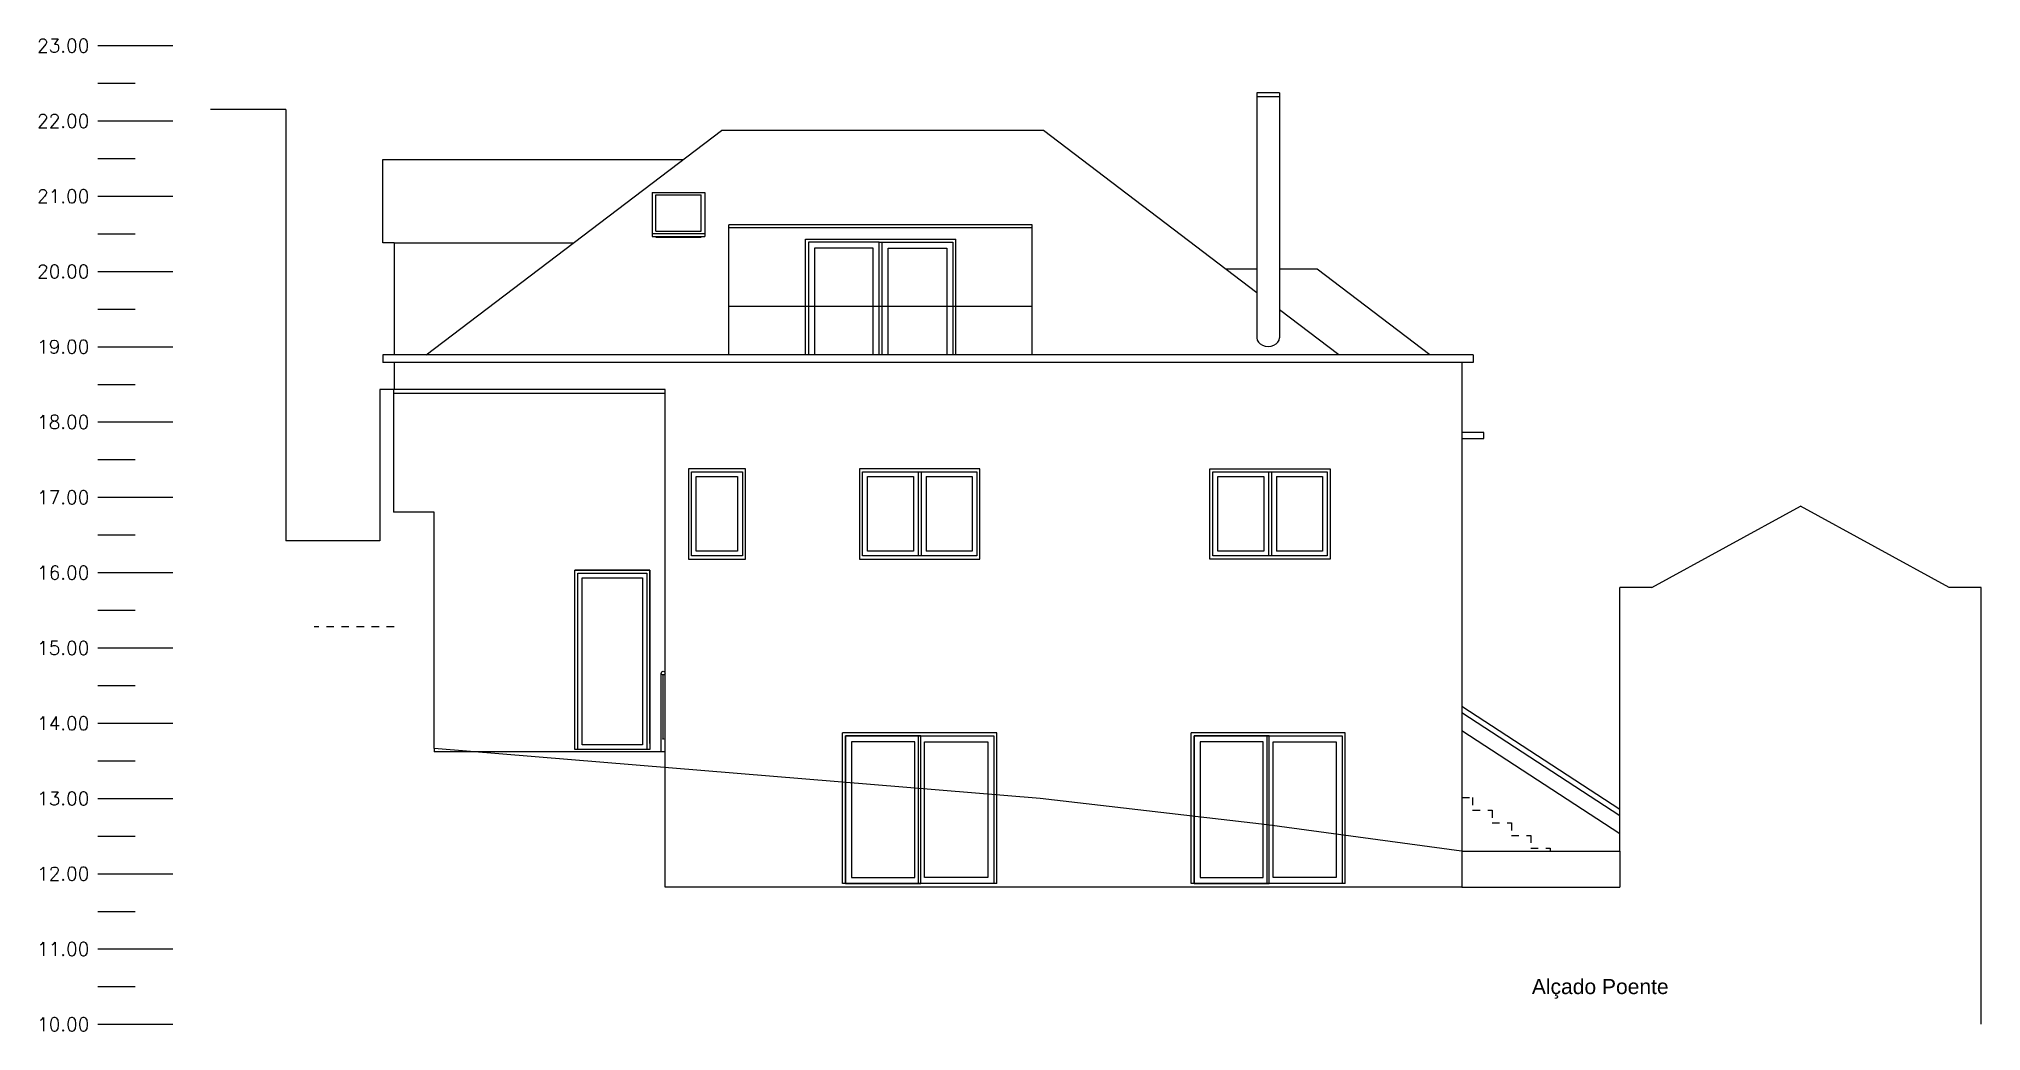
# Model space of a CAD drawing. Header units: millimetres. Extents: x 1778 to 2471, y 1406 to 1876.
# Drawn here: x 1861.29 to 1887.1, y 1600.31 to 1613.49 of the extents above; entities that cross this region are included whole.
import ezdxf
from ezdxf.enums import TextEntityAlignment as Align

# ---------------------------------------------------------------- set-up
doc = ezdxf.new("R2010")
doc.units = ezdxf.units.MM
doc.linetypes.add('DASHED', pattern=[19.05, 12.7, -6.35])
for name, color, linetype in [('ARQ_CONSTRUIR_CORTE', 10, 'Continuous'), ('ARQ_CONSTRUIR_VISTA', 30, 'Continuous'), ('ARQ_CONTRUIR_VAOS', 40, 'Continuous'), ('ARQ_DEMOLIR_CORTE', 2, 'Continuous'), ('ARQ_EXISNTENTE_VISTA', 9, 'Continuous'), ('ARQ_LINHA_CORTE', 4, 'Continuous'), ('ARQ_TEXTO', 3, 'Continuous')]:
    doc.layers.add(name, color=color, linetype=linetype)
doc.styles.add('ROMA1_20', font='romans.shx', dxfattribs={"height": 0.18})
doc.styles.get("Standard").update_dxf_attribs({"font": 'arial.ttf'})

msp = doc.modelspace()

# ---------------------------------------------------------------- texts
at = {"layer": 'ARQ_TEXTO', "style": 'ROMA1_20'}
for s, p in [('23.00', (1861.271, 1613.308)), ('22.00', (1861.271, 1612.308)), ('21.00', (1861.271, 1611.308)), ('20.00', (1861.271, 1610.308)), ('19.00', (1861.271, 1609.308)), ('18.00', (1861.271, 1608.308)), ('17.00', (1861.271, 1607.308)), ('16.00', (1861.271, 1606.308)), ('15.00', (1861.271, 1605.308)), ('14.00', (1861.271, 1604.308)), ('13.00', (1861.271, 1603.308)), ('12.00', (1861.271, 1602.308)), ('11.00', (1861.271, 1601.308)), ('10.00', (1861.271, 1600.308))]:
    msp.add_text(s, height=0.18, dxfattribs=at).set_placement(p)
at = {"layer": 'ARQ_TEXTO'}
msp.add_text('Alçado Poente', height=0.2, dxfattribs=at).set_placement((1882.951, 1600.8), align=Align.RIGHT)

# ---------------------------------------------------------------- linework, layer by layer
at = {"layer": 'ARQ_CONSTRUIR_CORTE'}
for p, q in [((1866.549, 1604.064), (1866.549, 1604.019)), ((1869.615, 1604.019), (1866.549, 1604.019)), ((1869.615, 1602.219), (1869.615, 1604.019)), ((1882.301, 1602.699), (1882.301, 1602.219)), ((1880.205, 1602.219), (1869.615, 1602.219)), ((1880.205, 1602.219), (1882.301, 1602.219))]:
    msp.add_line(p, q, dxfattribs=at)
for centre, radius in [((1869.59, 1605.064), 0.025), ((1869.59, 1604.189), 0.005)]:
    msp.add_circle(centre, radius, dxfattribs=at)
at = {"layer": 'ARQ_CONSTRUIR_VISTA'}
for p, q in [((1877.78, 1612.769), (1877.48, 1612.769)), ((1877.48, 1612.769), (1877.48, 1609.516)), ((1877.78, 1612.719), (1877.48, 1612.719)), ((1877.78, 1612.769), (1877.78, 1609.516)), ((1866.015, 1611.884), (1866.515, 1611.884)), ((1869.445, 1611.447), (1870.145, 1611.447)), ((1869.445, 1611.447), (1869.445, 1610.863)), ((1869.495, 1611.417), (1870.095, 1611.417)), ((1869.495, 1610.933), (1869.495, 1611.417)), ((1870.095, 1610.933), (1870.095, 1611.417)), ((1870.145, 1611.447), (1870.145, 1610.863)), ((1869.445, 1610.902), (1870.145, 1610.902)), ((1869.445, 1610.863), (1870.145, 1610.863)), ((1869.495, 1610.933), (1870.095, 1610.933)), ((1869.495, 1610.853), (1869.495, 1610.863)), ((1869.495, 1610.853), (1870.095, 1610.853)), ((1870.095, 1610.853), (1870.095, 1610.863)), ((1870.465, 1609.289), (1870.465, 1611.018)), ((1874.495, 1611.018), (1870.465, 1611.018)), ((1874.495, 1610.978), (1870.465, 1610.978)), ((1871.48, 1610.829), (1873.48, 1610.829)), ((1871.48, 1609.289), (1871.48, 1610.829)), ((1873.48, 1609.289), (1873.48, 1610.829)), ((1874.495, 1609.289), (1874.495, 1611.018)), ((1866.015, 1610.779), (1866.515, 1610.779)), ((1866.015, 1610.779), (1866.015, 1609.29)), ((1874.495, 1609.932), (1870.465, 1609.932)), ((1869.615, 1608.829), (1866.005, 1608.829)), ((1869.615, 1608.779), (1866.005, 1608.779)), ((1869.615, 1604.019), (1869.615, 1608.829)), ((1869.415, 1606.429), (1868.415, 1606.429)), ((1868.415, 1604.049), (1868.415, 1606.429)), ((1869.415, 1604.129), (1869.415, 1606.429)), ((1869.565, 1604.019), (1869.565, 1605.064)), ((1869.59, 1604.189), (1869.59, 1605.039)), ((1869.615, 1604.019), (1869.615, 1605.064)), ((1871.975, 1602.269), (1871.975, 1604.269)), ((1874.025, 1604.269), (1871.975, 1604.269)), ((1874.025, 1602.269), (1874.025, 1604.269)), ((1876.605, 1602.269), (1876.605, 1604.269)), ((1878.655, 1604.269), (1876.605, 1604.269)), ((1878.655, 1602.269), (1878.655, 1604.269)), ((1869.415, 1604.049), (1868.415, 1604.049)), ((1880.205, 1602.699), (1880.205, 1602.219)), ((1874.025, 1602.269), (1871.975, 1602.269)), ((1872.015, 1602.269), (1873.015, 1602.269)), ((1878.655, 1602.269), (1876.605, 1602.269)), ((1876.645, 1602.269), (1877.645, 1602.269))]:
    msp.add_line(p, q, dxfattribs=at)
for points in [[(1873.8, 1607.779), (1872.2, 1607.779), (1872.2, 1606.579), (1873.8, 1606.579)], [(1878.455, 1606.579), (1876.855, 1606.579), (1876.855, 1607.779), (1878.455, 1607.779)], [(1868.415, 1606.429), (1869.415, 1606.429), (1869.415, 1604.049), (1868.415, 1604.049)]]:
    msp.add_lwpolyline(points, close=True, dxfattribs=at)
msp.add_ellipse((1877.63, 1609.516), major_axis=(-0.15, 0), ratio=0.760131, start_param=0, end_param=3.141593, dxfattribs=at)
at = {"layer": 'ARQ_CONTRUIR_VAOS'}
for p, q in [((1872.46, 1610.789), (1871.52, 1610.789)), ((1871.52, 1610.789), (1871.52, 1609.289)), ((1872.38, 1610.709), (1871.6, 1610.709)), ((1871.6, 1610.709), (1871.6, 1609.289)), ((1872.38, 1609.289), (1872.38, 1610.709)), ((1872.46, 1610.789), (1873.44, 1610.789)), ((1872.46, 1609.289), (1872.46, 1610.789)), ((1872.5, 1609.289), (1872.5, 1610.789)), ((1872.5, 1609.289), (1872.5, 1610.789)), ((1872.58, 1609.289), (1872.58, 1610.709)), ((1872.58, 1610.709), (1873.36, 1610.709)), ((1873.36, 1610.709), (1873.36, 1609.289)), ((1873.44, 1610.789), (1873.44, 1609.289)), ((1872.98, 1607.739), (1872.98, 1606.619)), ((1873.02, 1607.739), (1873.02, 1606.619)), ((1877.635, 1607.739), (1877.635, 1606.619)), ((1877.675, 1607.739), (1877.675, 1606.619)), ((1872.915, 1607.674), (1872.915, 1606.684)), ((1873.085, 1607.674), (1873.085, 1606.684)), ((1877.57, 1607.674), (1877.57, 1606.684)), ((1877.74, 1607.674), (1877.74, 1606.684)), ((1872.015, 1604.229), (1873.015, 1604.229)), ((1872.015, 1602.269), (1872.015, 1604.229)), ((1873.015, 1604.229), (1872.015, 1604.229)), ((1872.015, 1604.229), (1872.015, 1602.269)), ((1872.985, 1602.269), (1872.985, 1604.229)), ((1873.015, 1604.229), (1873.985, 1604.229)), ((1873.015, 1602.269), (1873.015, 1604.229)), ((1873.015, 1602.269), (1873.015, 1604.229)), ((1873.985, 1604.229), (1873.985, 1602.269)), ((1876.645, 1604.229), (1877.645, 1604.229)), ((1876.645, 1602.269), (1876.645, 1604.229)), ((1877.645, 1604.229), (1876.645, 1604.229)), ((1876.645, 1604.229), (1876.645, 1602.269)), ((1877.615, 1602.269), (1877.615, 1604.229)), ((1877.645, 1604.229), (1878.615, 1604.229)), ((1877.645, 1602.269), (1877.645, 1604.229)), ((1877.645, 1602.269), (1877.645, 1604.229)), ((1878.615, 1604.229), (1878.615, 1602.269))]:
    msp.add_line(p, q, dxfattribs=at)
for points in [[(1869.965, 1607.739), (1870.645, 1607.739), (1870.645, 1606.619), (1869.965, 1606.619)], [(1872.24, 1607.739), (1873.76, 1607.739), (1873.76, 1606.619), (1872.24, 1606.619)], [(1876.895, 1607.739), (1878.415, 1607.739), (1878.415, 1606.619), (1876.895, 1606.619)], [(1870.03, 1607.674), (1870.58, 1607.674), (1870.58, 1606.684), (1870.03, 1606.684)], [(1868.455, 1606.389), (1869.375, 1606.389), (1869.375, 1604.049), (1868.455, 1604.049)], [(1868.515, 1606.329), (1869.315, 1606.329), (1869.315, 1604.109), (1868.515, 1604.109)], [(1872.095, 1602.349), (1872.935, 1602.349), (1872.935, 1604.149), (1872.095, 1604.149)], [(1873.905, 1602.349), (1873.065, 1602.349), (1873.065, 1604.149), (1873.905, 1604.149)], [(1876.725, 1602.349), (1877.565, 1602.349), (1877.565, 1604.149), (1876.725, 1604.149)], [(1878.535, 1602.349), (1877.695, 1602.349), (1877.695, 1604.149), (1878.535, 1604.149)]]:
    msp.add_lwpolyline(points, close=True, dxfattribs=at)
for points in [[(1872.915, 1606.684), (1872.305, 1606.684), (1872.305, 1607.674), (1872.915, 1607.674)], [(1873.085, 1607.674), (1873.695, 1607.674), (1873.695, 1606.684), (1873.085, 1606.684)], [(1877.57, 1606.684), (1876.96, 1606.684), (1876.96, 1607.674), (1877.57, 1607.674)], [(1877.74, 1607.674), (1878.35, 1607.674), (1878.35, 1606.684), (1877.74, 1606.684)]]:
    msp.add_lwpolyline(points, dxfattribs=at)
at = {"layer": 'ARQ_DEMOLIR_CORTE'}
msp.add_line((1880.198, 1602.699), (1882.301, 1602.699), dxfattribs=at)
msp.add_lwpolyline([(1880.198, 1602.699), (1877.618, 1603.049), (1874.598, 1603.399), (1866.549, 1604.064)], dxfattribs=at)
at = {"layer": 'ARQ_EXISNTENTE_VISTA'}
for p, q in [((1866.442, 1609.289), (1870.365, 1612.269)), ((1874.646, 1612.269), (1870.365, 1612.269)), ((1877.48, 1610.116), (1874.646, 1612.269)), ((1865.865, 1611.884), (1866.015, 1611.884)), ((1865.865, 1610.779), (1865.865, 1611.884)), ((1866.515, 1611.884), (1869.857, 1611.884)), ((1866.015, 1610.779), (1865.865, 1610.779)), ((1866.515, 1610.779), (1868.404, 1610.779)), ((1877.48, 1610.428), (1877.07, 1610.428)), ((1878.28, 1610.428), (1877.78, 1610.428)), ((1879.778, 1609.289), (1878.28, 1610.428)), ((1878.568, 1609.289), (1877.78, 1609.888)), ((1880.355, 1609.289), (1865.865, 1609.289)), ((1865.865, 1609.289), (1865.865, 1609.189)), ((1866.015, 1609.29), (1866.015, 1609.289)), ((1880.355, 1609.289), (1880.355, 1609.189)), ((1880.355, 1609.189), (1865.865, 1609.189)), ((1866.015, 1609.189), (1866.015, 1608.829)), ((1880.205, 1609.189), (1880.205, 1602.699)), ((1880.496, 1608.259), (1880.205, 1608.259)), ((1880.496, 1608.179), (1880.496, 1608.259)), ((1880.205, 1608.179), (1880.496, 1608.179)), ((1882.301, 1603.25), (1880.205, 1604.619)), ((1882.301, 1603.166), (1880.205, 1604.536)), ((1882.301, 1602.927), (1880.205, 1604.297))]:
    msp.add_line(p, q, dxfattribs=at)
at = {"layer": 'ARQ_EXISNTENTE_VISTA', "linetype": 'DASHED', "ltscale": 0.005}
for p, q in [((1866.015, 1605.679), (1864.953, 1605.679)), ((1880.205, 1603.411), (1880.347, 1603.411)), ((1880.347, 1603.411), (1880.347, 1603.243)), ((1880.347, 1603.243), (1880.605, 1603.243)), ((1880.605, 1603.243), (1880.605, 1603.075)), ((1880.605, 1603.075), (1880.862, 1603.075)), ((1880.862, 1603.075), (1880.862, 1602.907)), ((1880.862, 1602.907), (1881.119, 1602.907)), ((1881.119, 1602.907), (1881.119, 1602.739)), ((1881.119, 1602.739), (1881.377, 1602.739)), ((1881.377, 1602.739), (1881.377, 1602.699))]:
    msp.add_line(p, q, dxfattribs=at)
at = {"layer": 'ARQ_EXISNTENTE_VISTA'}
msp.add_lwpolyline([(1870.685, 1607.779), (1869.925, 1607.779), (1869.925, 1606.579), (1870.685, 1606.579)], close=True, dxfattribs=at)
at = {"layer": 'ARQ_LINHA_CORTE'}
for p, q in [((1864.576, 1612.549), (1863.576, 1612.549)), ((1864.576, 1612.549), (1864.576, 1606.819)), ((1865.824, 1608.829), (1865.824, 1606.819)), ((1866.005, 1608.829), (1865.824, 1608.829)), ((1866.005, 1608.829), (1866.005, 1607.199)), ((1866.549, 1607.199), (1866.005, 1607.199)), ((1866.549, 1604.064), (1866.549, 1607.199)), ((1882.729, 1606.199), (1884.703, 1607.279)), ((1886.677, 1606.199), (1884.703, 1607.279)), ((1865.824, 1606.819), (1864.576, 1606.819)), ((1882.301, 1602.699), (1882.301, 1606.199)), ((1882.729, 1606.199), (1882.301, 1606.199)), ((1887.104, 1606.199), (1886.677, 1606.199)), ((1887.104, 1600.399), (1887.104, 1606.199))]:
    msp.add_line(p, q, dxfattribs=at)
at = {"layer": 'ARQ_TEXTO'}
for p, q in [((1862.076, 1613.399), (1863.076, 1613.399)), ((1862.076, 1612.899), (1862.576, 1612.899)), ((1862.076, 1612.399), (1863.076, 1612.399)), ((1862.076, 1611.899), (1862.576, 1611.899)), ((1862.076, 1611.399), (1863.076, 1611.399)), ((1862.076, 1610.899), (1862.576, 1610.899)), ((1862.076, 1610.399), (1863.076, 1610.399)), ((1862.076, 1609.899), (1862.576, 1609.899)), ((1862.076, 1609.399), (1863.076, 1609.399)), ((1862.076, 1608.899), (1862.576, 1608.899)), ((1862.076, 1608.399), (1863.076, 1608.399)), ((1862.076, 1607.899), (1862.576, 1607.899)), ((1862.076, 1607.399), (1863.076, 1607.399)), ((1862.076, 1606.899), (1862.576, 1606.899)), ((1862.076, 1606.399), (1863.076, 1606.399)), ((1862.076, 1605.899), (1862.576, 1605.899)), ((1862.076, 1605.399), (1863.076, 1605.399)), ((1862.076, 1604.899), (1862.576, 1604.899)), ((1862.076, 1604.399), (1863.076, 1604.399)), ((1862.076, 1603.899), (1862.576, 1603.899)), ((1862.076, 1603.399), (1863.076, 1603.399)), ((1862.076, 1602.899), (1862.576, 1602.899)), ((1862.076, 1602.399), (1863.076, 1602.399)), ((1862.076, 1601.899), (1862.576, 1601.899)), ((1862.076, 1601.399), (1863.076, 1601.399)), ((1862.076, 1600.899), (1862.576, 1600.899)), ((1862.076, 1600.399), (1863.076, 1600.399))]:
    msp.add_line(p, q, dxfattribs=at)

msp.set_redraw_order([(e.dxf.handle, doc.entitydb.next_handle()) for e in msp.query("TEXT MTEXT ATTDEF DIMENSION ARC_DIMENSION")])  # texts and dimensions are drawn at this point

doc.saveas('drawing.dxf')
